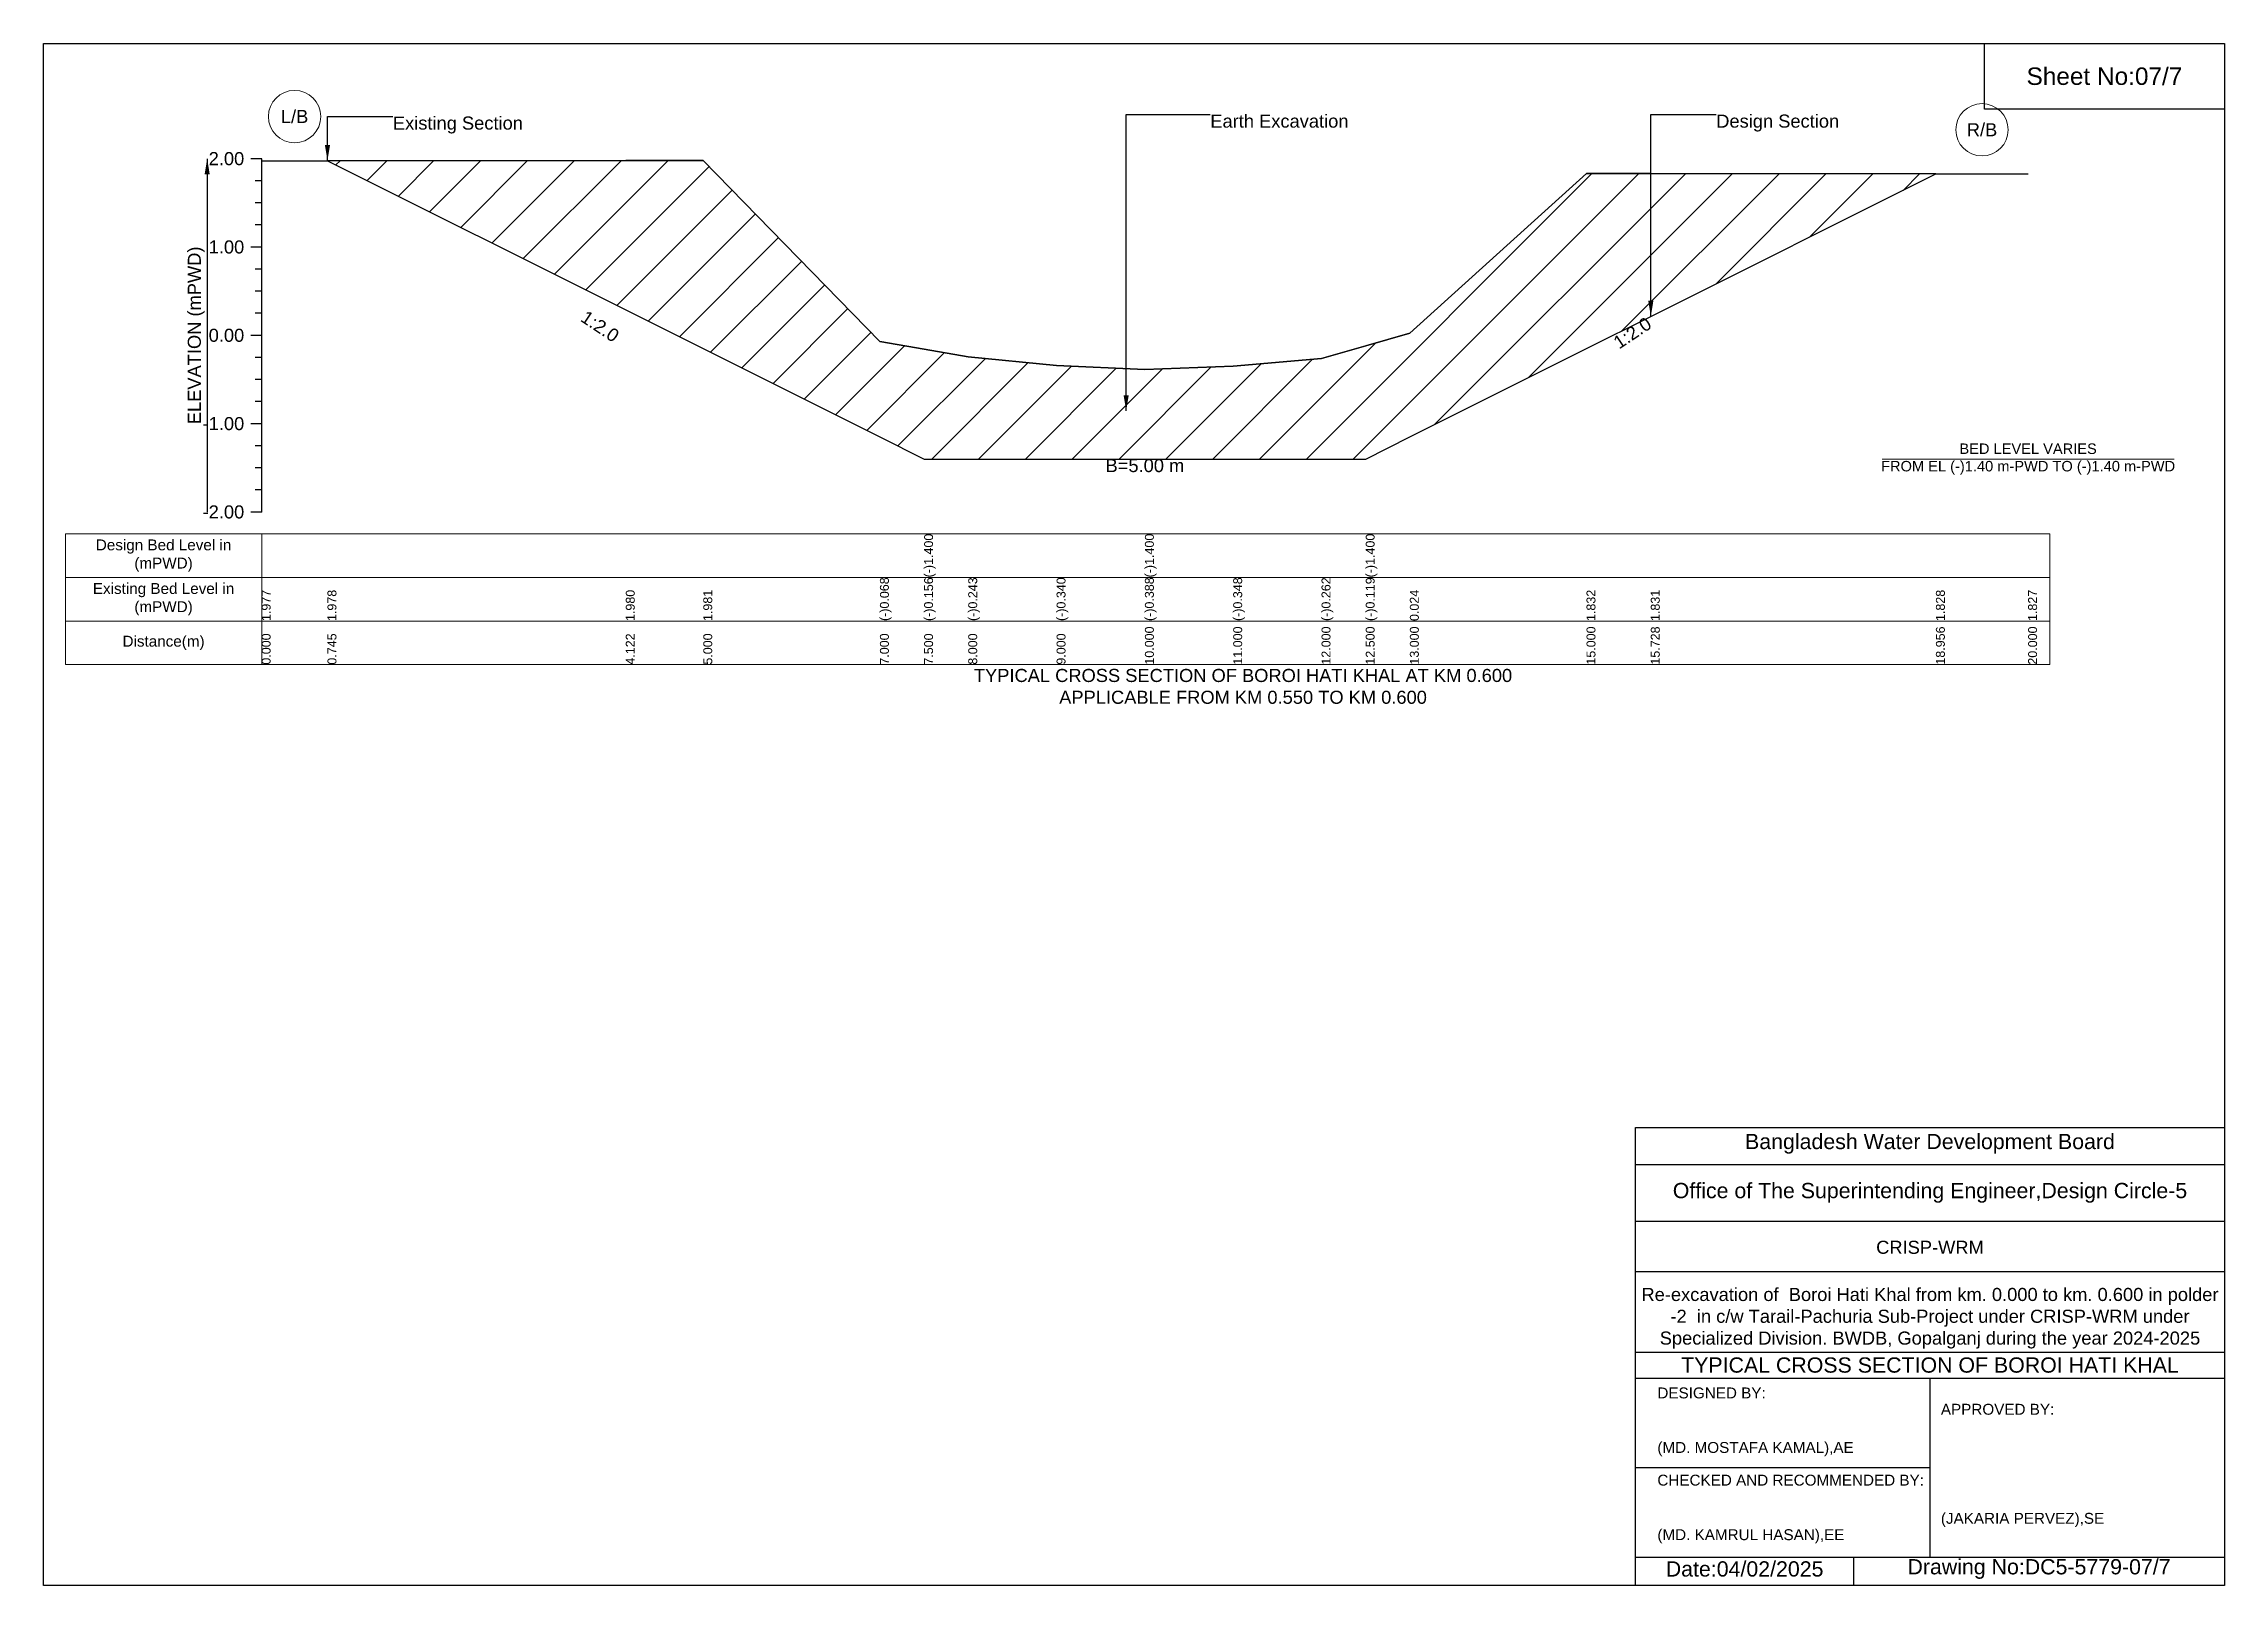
# Model space of a CAD drawing. Header units: inches. Extents: x 91000 to 178000, y -5656 to 8274.
# Drawn here: x 160000 to 168000, y -5656 to 0 of the extents above; entities that cross this region are included whole.
import ezdxf

# ---------------------------------------------------------------- set-up
doc = ezdxf.new("R2010")
doc.units = ezdxf.units.IN
doc.header["$LTSCALE"] = 7
doc.header["$MEASUREMENT"] = 0
for name, color, linetype, lineweight in [('Cross section Data Border', 7, 'Continuous', 9), ('Cross Section Labels', 7, 'Continuous', 9), ('Existing_Bed_Level for Xsection', 7, 'Continuous', 25)]:
    doc.layers.add(name, color=color, linetype=linetype, lineweight=lineweight)
doc.styles.get("Standard").update_dxf_attribs({"font": 'arial.ttf'})
doc.dimstyles.get("Standard").update_dxf_attribs({"dimtxt": 0.18, "dimasz": 0.18, "dimexe": 0.18, "dimexo": 0.0625, "dimgap": 0.09, "dimtad": 0, "dimtih": 1, "dimtoh": 1, "dimdec": 4, "dimzin": 0, "dimdsep": 46, "dimtxsty": 'Standard', "dimcen": 0.09, "dimadec": 0, "dimazin": 0, "dimtfac": 1, "dimtdec": 4, "dimtofl": 0, "dimtmove": 0, "dimatfit": 3, "dimfxl": 1, "dimtolj": 1, "dimtzin": 0, "dimarcsym": 0})

msp = doc.modelspace()

# ---------------------------------------------------------------- texts
at = {"attachment_point": 5}
for s, insert, char_height in [('Sheet No:07/7', (167560, -120), 64), ('Bangladesh Water Development Board', (166920, -4036), 56), ('Office of The Superintending Engineer,Design Circle-5', (166920, -4216), 56)]:
    msp.add_mtext(s, dxfattribs=dict(at, insert=insert, char_height=char_height))
for s, insert, char_height, width, attachment_point in [('CRISP-WRM', (166920, -4416), 48, 2240, 5), ('Re-excavation of  Boroi Hati Khal from km. 0.000 to km. 0.600 in polder -2  in c/w Tarail-Pachuria Sub-Project under CRISP-WRM under Specialized Division. BWDB, Gopalganj during the year 2024-2025', (166920, -4676), 48, 2160, 5), ('TYPICAL CROSS SECTION OF BOROI HATI KHAL', (166920, -4848), 56, 2240, 5), ('DESIGNED BY:^J^J^J(MD. MOSTAFA KAMAL),AE', (165920, -5056), 40, 1120, 4), ('APPROVED BY:^J^J^J^J^J^J(JAKARIA PERVEZ),SE', (166960, -5216), 40, 1120, 4), ('CHECKED AND RECOMMENDED BY:^J^J^J(MD. KAMRUL HASAN),EE', (165920, -5376), 40, 1120, 4), ('Date:04/02/2025', (166240, -5596), 56, 1120, 5), ('Drawing No:DC5-5779-07/7', (167320, -5596), 56, 1760, 5)]:
    msp.add_mtext(s, dxfattribs=dict(insert=insert, char_height=char_height, width=width, attachment_point=attachment_point))
at = {"layer": 'Cross section Data Border', "char_height": 40, "width": 640, "attachment_point": 5}
for s, insert in [('Design Bed Level in (mPWD)', (160440, -1878.3)), ('Existing Bed Level in (mPWD)', (160440, -2038.3)), ('Distance(m)', (160440, -2198.3))]:
    msp.add_mtext(s, dxfattribs=dict(at, insert=insert))
at = {"layer": 'Cross Section Labels'}
for s, insert, char_height, attachment_point in [('L/B', (160920.7, -267.6), 48, 5), ('Existing Section', (161281.3, -267.5), 48, 1), ('Earth Excavation', (164280, -260.3), 48, 1), ('Design Section', (166135.9, -260.3), 48, 1), ('R/B', (167110.9, -316.2), 48, 5), ('BED LEVEL VARIES ^JFROM EL (-)1.40 m-PWD TO (-)1.40 m-PWD', (167280, -1523.9), 38.4, 5), ('B=5.00 m', (164040, -1523.9), 48, 2), ('TYPICAL CROSS SECTION OF BOROI HATI KHAL AT KM 0.600^JAPPLICABLE FROM KM 0.550 TO KM 0.600', (164400, -2358.3), 48, 5)]:
    msp.add_mtext(s, dxfattribs=dict(at, insert=insert, char_height=char_height, attachment_point=attachment_point))
at = {"layer": 'Cross Section Labels', "char_height": 48, "attachment_point": 2}
for insert, rotation in [((162054.7, -1017.2), 326.30993), ((165814.9, -1041.4), 33.69007)]:
    msp.add_mtext('1:2.0', dxfattribs=dict(at, insert=insert, rotation=rotation))
at = {"layer": 'Existing_Bed_Level for Xsection', "char_height": 48, "attachment_point": 6}
for s, insert in [('2.00', (160736, -422.3)), ('1.00', (160736, -746.3)), ('0.00', (160736, -1070.3)), ('-1.00', (160736, -1394.3)), ('-2.00', (160736, -1718.3))]:
    msp.add_mtext(s, dxfattribs=dict(at, insert=insert))
at = {"layer": 'Existing_Bed_Level for Xsection', "rotation": 90}
for s, insert, char_height, attachment_point in [('ELEVATION (mPWD)', (160560, -1070.3), 48, 5), ('(-)1.400', (163230, -1958.3), 32.8, 1), ('(-)1.400', (164040, -1958.3), 32.8, 1), ('(-)1.400', (164850, -1958.3), 32.8, 1), ('(-)0.068', (163068, -2118.3), 32.8, 1), ('(-)0.156', (163230, -2118.3), 32.8, 1), ('(-)0.243', (163392, -2118.3), 32.8, 1), ('(-)0.340', (163716, -2118.3), 32.8, 1), ('(-)0.388', (164040, -2118.3), 32.8, 1), ('(-)0.348', (164364, -2118.3), 32.8, 1), ('(-)0.262', (164688, -2118.3), 32.8, 1), ('(-)0.119', (164850, -2118.3), 32.8, 1), ('1.977', (160800, -2118.3), 32.8, 1), ('1.978', (161041.3, -2118.3), 32.8, 1), ('1.980', (162135.7, -2118.3), 32.8, 1), ('1.981', (162420, -2118.3), 32.8, 1), ('0.024', (165012, -2118.3), 32.8, 1), ('1.832', (165660, -2118.3), 32.8, 1), ('1.831', (165895.9, -2118.3), 32.8, 1), ('1.828', (166941.8, -2118.3), 32.8, 1), ('1.827', (167280, -2118.3), 32.8, 1), ('10.000', (164040, -2278.3), 32.8, 1), ('11.000', (164364, -2278.3), 32.8, 1), ('12.000', (164688, -2278.3), 32.8, 1), ('12.500', (164850, -2278.3), 32.8, 1), ('13.000', (165012, -2278.3), 32.8, 1), ('15.000', (165660, -2278.3), 32.8, 1), ('15.728', (165895.9, -2278.3), 32.8, 1), ('18.956', (166941.8, -2278.3), 32.8, 1), ('20.000', (167280, -2278.3), 32.8, 1), ('0.000', (160800, -2278.3), 32.8, 1), ('0.745', (161041.3, -2278.3), 32.8, 1), ('4.122', (162135.7, -2278.3), 32.8, 1), ('5.000', (162420, -2278.3), 32.8, 1), ('7.000', (163068, -2278.3), 32.8, 1), ('7.500', (163230, -2278.3), 32.8, 1), ('8.000', (163392, -2278.3), 32.8, 1), ('9.000', (163716, -2278.3), 32.8, 1)]:
    msp.add_mtext(s, dxfattribs=dict(at, insert=insert, char_height=char_height, attachment_point=attachment_point))

# ---------------------------------------------------------------- hatches: boundary and pattern name
at = {"layer": 'Existing_Bed_Level for Xsection'}
h = msp.add_hatch(dxfattribs=at)
h.set_pattern_fill('ANSI31', color=256, scale=972, style=0)
h.paths.add_polyline_path([(161041.3, -429.5), (162135.7, -976.7), (162420, -1118.9), (163068, -1442.9), (163230, -1523.9), (163392, -1523.9), (163716, -1523.9), (164040, -1523.9), (164364, -1523.9), (164688, -1523.9), (164850, -1523.9), (165012, -1442.9), (165660, -1118.9), (165895.9, -1000.9), (166941.8, -478), (165895.9, -477), (165660, -476.7), (165012, -1062.5), (164850, -1108.8), (164688, -1155.2), (164364, -1183), (164040, -1196), (163716, -1180.4), (163392, -1149), (163230, -1120.7), (163068, -1092.3), (162420, -428.4), (162135.7, -428.7)])

# ---------------------------------------------------------------- linework, layer by layer
for points in [[(160000, 0), (168000, 0), (168000, -5656), (160000, -5656)], [(167120, 0), (168000, 0), (168000, -240), (167120, -240)]]:
    msp.add_lwpolyline(points, close=True)
for points in [[(165840, -5656), (165840, -3976), (168000, -3976)], [(165840, -4112), (168000, -4112)], [(165840, -4320), (168000, -4320)], [(165840, -4504), (168000, -4504)], [(165840, -4800), (168000, -4800)], [(165840, -4896), (168000, -4896)], [(166920, -4896), (166920, -5552)], [(165840, -5224), (166920, -5224)], [(165840, -5552), (168000, -5552)], [(166640, -5552), (166640, -5656)]]:
    msp.add_lwpolyline(points)
at = {"layer": 'Cross section Data Border'}
msp.add_lwpolyline([(160080, -1798.3), (167360, -1798.3), (167360, -2278.3), (160080, -2278.3)], close=True, dxfattribs=at)
for points in [[(160800, -1798.3), (160800, -2278.3)], [(160080, -1958.3), (167360, -1958.3)], [(160080, -2118.3), (167360, -2118.3)]]:
    msp.add_lwpolyline(points, dxfattribs=at)
at = {"layer": 'Cross Section Labels'}
msp.add_lwpolyline([(166744.2, -1523.9), (167815.8, -1523.9)], dxfattribs=at)
for centre in [(160920.7, -267.6), (167110.9, -316.2)]:
    msp.add_circle(centre, 96, dxfattribs=at)
at = {"layer": 'Existing_Bed_Level for Xsection'}
for points in [[(160800, -422.3), (160760, -422.3)], [(160800, -1718.3), (160800, -1394.3), (160800, -1070.3), (160800, -746.3), (160800, -422.3)], [(160800, -429.7), (161041.3, -429.5), (162135.7, -428.7), (162420, -428.4), (163068, -1092.3), (163230, -1120.7), (163230, -1120.7), (163392, -1149), (163716, -1180.4), (164040, -1196), (164040, -1196), (164364, -1183), (164688, -1155.2), (164850, -1108.8), (164850, -1108.8), (165012, -1062.5), (165660, -476.7), (165895.9, -477), (166941.8, -478), (167280, -478.3)], [(160800, -503.3), (160776, -503.3)], [(160800, -584.3), (160776, -584.3)], [(160800, -665.3), (160776, -665.3)], [(160800, -746.3), (160760, -746.3)], [(160800, -827.3), (160776, -827.3)], [(160800, -908.3), (160776, -908.3)], [(160800, -989.3), (160776, -989.3)], [(160800, -1070.3), (160760, -1070.3)], [(160800, -1151.3), (160776, -1151.3)], [(160800, -1232.3), (160776, -1232.3)], [(160800, -1313.3), (160776, -1313.3)], [(160800, -1394.3), (160760, -1394.3)], [(160800, -1475.3), (160776, -1475.3)], [(160800, -1556.3), (160776, -1556.3)], [(160800, -1637.3), (160776, -1637.3)], [(160800, -1718.3), (160760, -1718.3)]]:
    msp.add_lwpolyline(points, dxfattribs=at)
msp.add_lwpolyline([(161041.3, -429.5), (161041.3, -429.5), (162135.7, -976.7), (162420, -1118.9), (163068, -1442.9), (163230, -1523.9), (163230, -1523.9), (163392, -1523.9), (163716, -1523.9), (164040, -1523.9), (164040, -1523.9), (164364, -1523.9), (164688, -1523.9), (164850, -1523.9), (164850, -1523.9), (165012, -1442.9), (165660, -1118.9), (165895.9, -1000.9), (166941.8, -478), (166941.8, -478), (166941.8, -478), (165895.9, -477), (165660, -476.7), (165012, -1062.5), (164850, -1108.8), (164850, -1108.8), (164688, -1155.2), (164364, -1183), (164040, -1196), (164040, -1196), (163716, -1180.4), (163392, -1149), (163230, -1120.7), (163230, -1120.7), (163068, -1092.3), (162420, -428.4), (162135.7, -428.7), (161041.3, -429.5)], close=True, dxfattribs=at)

msp.set_redraw_order([(e.dxf.handle, doc.entitydb.next_handle()) for e in msp.query("TEXT MTEXT ATTDEF DIMENSION ARC_DIMENSION")])  # texts and dimensions are drawn at this point

# ---------------------------------------------------------------- leaders
at = {"layer": 'Cross Section Labels', "annotation_type": 0, "has_hookline": 1, "hookline_direction": 0}
for points, text_width in [([(161041.3, -429.5), (161041.3, -267.5), (161281.2, -267.5)], 467.2), ([(163971.3, -1347.3), (163971.3, -260.3), (164279.9, -260.3)], 497), ([(165895.9, -1000.9), (165895.9, -260.3), (166135.8, -260.3)], 441.2)]:
    msp.add_leader(points, dimstyle='Standard', override={"dimasz": 57.6}, dxfattribs=dict(at, text_width=text_width))
at = {"layer": 'Existing_Bed_Level for Xsection'}
msp.add_leader([(160600, -422.3), (160600, -1718.3)], dimstyle='Standard', override={"dimasz": 57.6}, dxfattribs=at)

doc.saveas('drawing.dxf')
